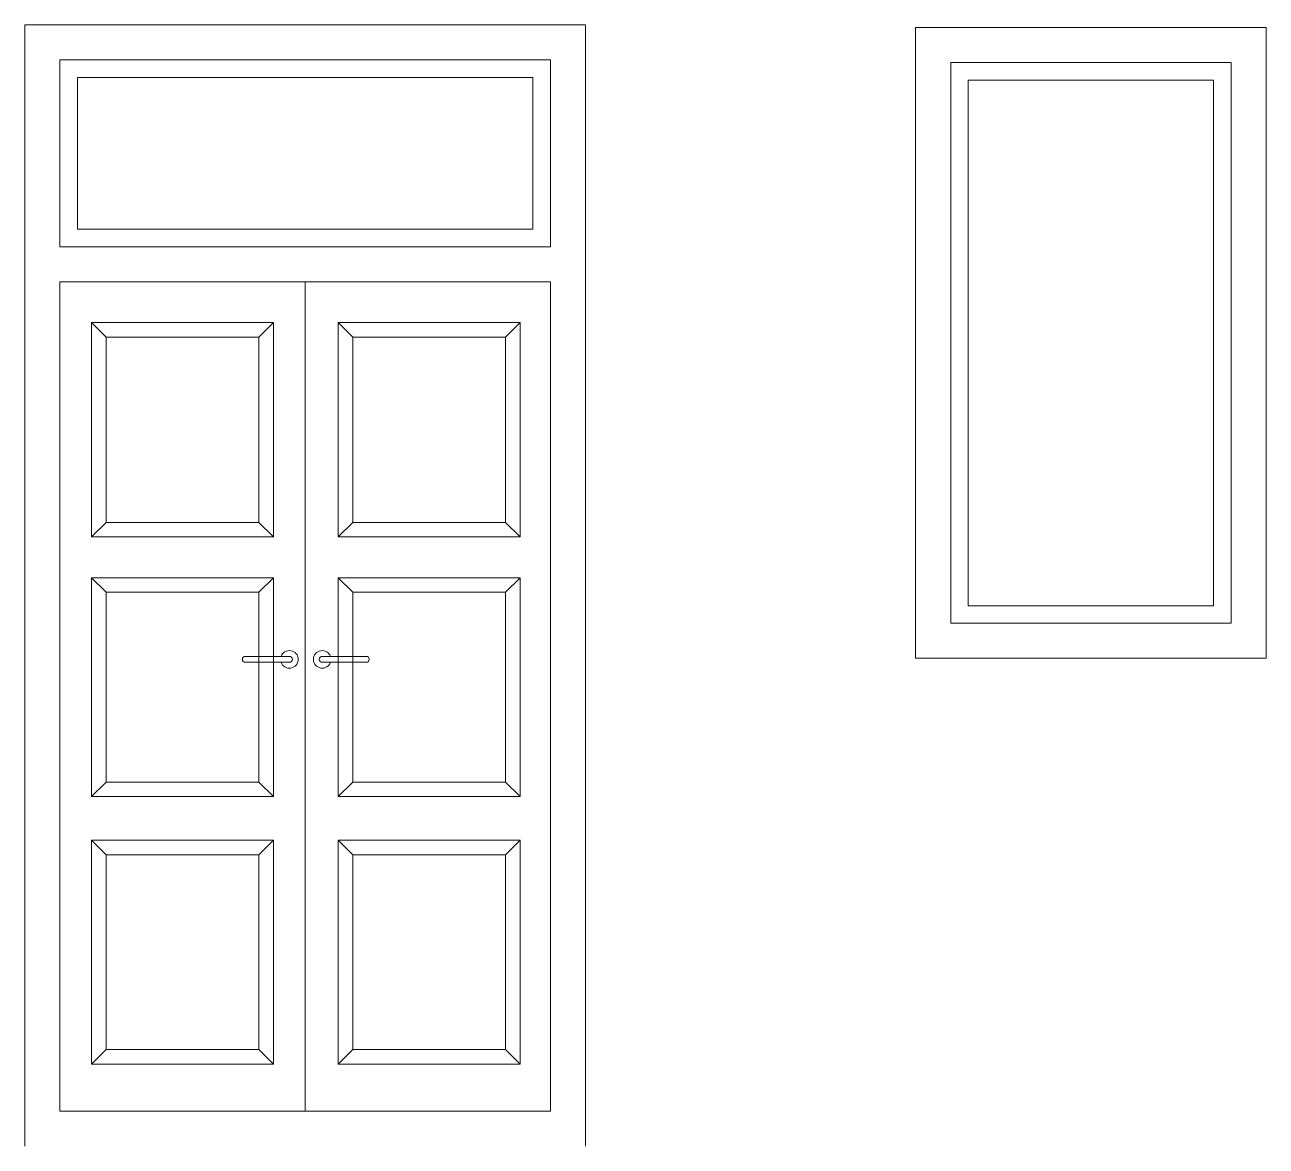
# Model space of a CAD drawing. Header units: inches. Extents: x 122663 to 154153, y 34228 to 39758.
# Drawn here: x 122662.7 to 122768.9, y 36457.4 to 36553.4 of the extents above; entities that cross this region are included whole.
import ezdxf

# ---------------------------------------------------------------- set-up
doc = ezdxf.new("R2010")
doc.units = ezdxf.units.IN
doc.header["$MEASUREMENT"] = 0
doc.layers.add('Windows', color=151, linetype='Continuous', lineweight=15)

msp = doc.modelspace()

# ---------------------------------------------------------------- linework, layer by layer
at = {"layer": 'Windows'}
for p, q in [((122710.65, 36553.44), (122662.65, 36553.44)), ((122662.65, 36553.44), (122662.65, 36457.44)), ((122710.65, 36457.44), (122710.65, 36553.44)), ((122707.65, 36550.44), (122665.65, 36550.44)), ((122665.65, 36550.44), (122665.65, 36534.44)), ((122707.65, 36534.44), (122707.65, 36550.44)), ((122765.9, 36550.21), (122741.9, 36550.21)), ((122741.9, 36502.21), (122741.9, 36550.21)), ((122765.9, 36502.21), (122765.9, 36550.21)), ((122706.15, 36548.94), (122667.15, 36548.94)), ((122667.15, 36548.94), (122667.15, 36535.94)), ((122706.15, 36535.94), (122706.15, 36548.94)), ((122764.4, 36548.71), (122743.4, 36548.71)), ((122743.4, 36503.71), (122743.4, 36548.71)), ((122764.4, 36503.71), (122764.4, 36548.71)), ((122706.15, 36535.94), (122667.15, 36535.94)), ((122707.65, 36534.44), (122665.65, 36534.44)), ((122707.65, 36531.44), (122665.65, 36531.44)), ((122665.65, 36531.44), (122665.65, 36460.44)), ((122686.65, 36531.44), (122686.65, 36460.44)), ((122707.65, 36460.44), (122707.65, 36531.44)), ((122683.94, 36527.96), (122668.35, 36527.96)), ((122669.61, 36526.71), (122668.35, 36527.96)), ((122668.35, 36509.6), (122668.35, 36527.96)), ((122683.94, 36527.96), (122682.68, 36526.71)), ((122683.94, 36509.6), (122683.94, 36527.96)), ((122689.47, 36527.96), (122705.06, 36527.96)), ((122689.47, 36509.6), (122689.47, 36527.96)), ((122689.47, 36527.96), (122690.73, 36526.71)), ((122703.8, 36526.71), (122705.06, 36527.96)), ((122705.06, 36509.6), (122705.06, 36527.96)), ((122682.68, 36526.71), (122669.61, 36526.71)), ((122669.61, 36510.85), (122669.61, 36526.71)), ((122682.68, 36510.85), (122682.68, 36526.71)), ((122690.73, 36526.71), (122703.8, 36526.71)), ((122690.73, 36510.85), (122690.73, 36526.71)), ((122703.8, 36510.85), (122703.8, 36526.71)), ((122668.35, 36509.6), (122669.61, 36510.85)), ((122682.68, 36510.85), (122669.61, 36510.85)), ((122683.94, 36509.6), (122682.68, 36510.85)), ((122689.47, 36509.6), (122690.73, 36510.85)), ((122690.73, 36510.85), (122703.8, 36510.85)), ((122705.06, 36509.6), (122703.8, 36510.85)), ((122683.94, 36509.6), (122668.35, 36509.6)), ((122689.47, 36509.6), (122705.06, 36509.6)), ((122668.35, 36506.11), (122683.94, 36506.11)), ((122669.61, 36504.86), (122668.35, 36506.11)), ((122668.35, 36506.11), (122668.35, 36487.37)), ((122683.94, 36506.11), (122682.68, 36504.86)), ((122683.94, 36506.11), (122683.94, 36487.37)), ((122705.06, 36506.11), (122689.47, 36506.11)), ((122689.47, 36506.11), (122690.73, 36504.86)), ((122689.47, 36506.11), (122689.47, 36487.37)), ((122703.8, 36504.86), (122705.06, 36506.11)), ((122705.06, 36506.11), (122705.06, 36487.37)), ((122669.61, 36504.86), (122682.68, 36504.86)), ((122669.61, 36504.86), (122669.61, 36488.62)), ((122682.68, 36504.86), (122682.68, 36488.62)), ((122703.8, 36504.86), (122690.73, 36504.86)), ((122690.73, 36504.86), (122690.73, 36488.62)), ((122703.8, 36504.86), (122703.8, 36488.62)), ((122743.4, 36503.71), (122764.4, 36503.71)), ((122741.9, 36502.21), (122765.9, 36502.21)), ((122685.3, 36499.37), (122681.53, 36499.37)), ((122688.11, 36499.37), (122691.88, 36499.37)), ((122685.3, 36498.87), (122681.53, 36498.87)), ((122682.68, 36498.87), (122682.68, 36498.74)), ((122688.11, 36498.87), (122691.88, 36498.87)), ((122690.73, 36498.87), (122690.73, 36498.74)), ((122669.61, 36488.62), (122668.35, 36487.37)), ((122682.68, 36488.62), (122669.61, 36488.62)), ((122683.94, 36487.37), (122682.68, 36488.62)), ((122689.47, 36487.37), (122690.73, 36488.62)), ((122690.73, 36488.62), (122703.8, 36488.62)), ((122703.8, 36488.62), (122705.06, 36487.37)), ((122683.94, 36487.37), (122668.35, 36487.37)), ((122689.47, 36487.37), (122705.06, 36487.37)), ((122683.94, 36483.63), (122668.35, 36483.63)), ((122668.35, 36483.63), (122669.61, 36482.38)), ((122668.35, 36483.63), (122668.35, 36464.46)), ((122683.94, 36483.63), (122682.68, 36482.38)), ((122683.94, 36483.63), (122683.94, 36464.46)), ((122689.47, 36483.63), (122705.06, 36483.63)), ((122689.47, 36483.63), (122689.47, 36464.46)), ((122689.47, 36483.63), (122690.73, 36482.38)), ((122705.06, 36483.63), (122703.8, 36482.38)), ((122705.06, 36483.63), (122705.06, 36464.46)), ((122682.68, 36482.38), (122669.61, 36482.38)), ((122669.61, 36482.38), (122669.61, 36465.72)), ((122682.68, 36482.38), (122682.68, 36465.72)), ((122690.73, 36482.38), (122703.8, 36482.38)), ((122690.73, 36482.38), (122690.73, 36465.72)), ((122703.8, 36482.38), (122703.8, 36465.72)), ((122669.61, 36465.72), (122668.35, 36464.46)), ((122682.68, 36465.72), (122669.61, 36465.72)), ((122683.94, 36464.46), (122682.68, 36465.72)), ((122689.47, 36464.46), (122690.73, 36465.72)), ((122690.73, 36465.72), (122703.8, 36465.72)), ((122703.8, 36465.72), (122705.06, 36464.46)), ((122683.94, 36464.46), (122668.35, 36464.46)), ((122689.47, 36464.46), (122705.06, 36464.46)), ((122665.65, 36460.44), (122707.65, 36460.44))]:
    msp.add_line(p, q, dxfattribs=at)
msp.add_lwpolyline([(122738.9, 36553.21), (122738.9, 36499.21), (122768.9, 36499.21), (122768.9, 36553.21)], close=True, dxfattribs=at)
for centre, radius, start, end in [((122681.53, 36499.12), 0.251, 90, 270), ((122685.3, 36499.12), 0.753, 199.4712, 160.5288), ((122685.3, 36499.12), 0.251, 270, 90), ((122688.11, 36499.12), 0.753, 19.4712, 340.5288), ((122688.11, 36499.12), 0.251, 90, 270), ((122691.88, 36499.12), 0.251, 270, 90)]:
    msp.add_arc(centre, radius, start, end, dxfattribs=at)

doc.saveas('drawing.dxf')
